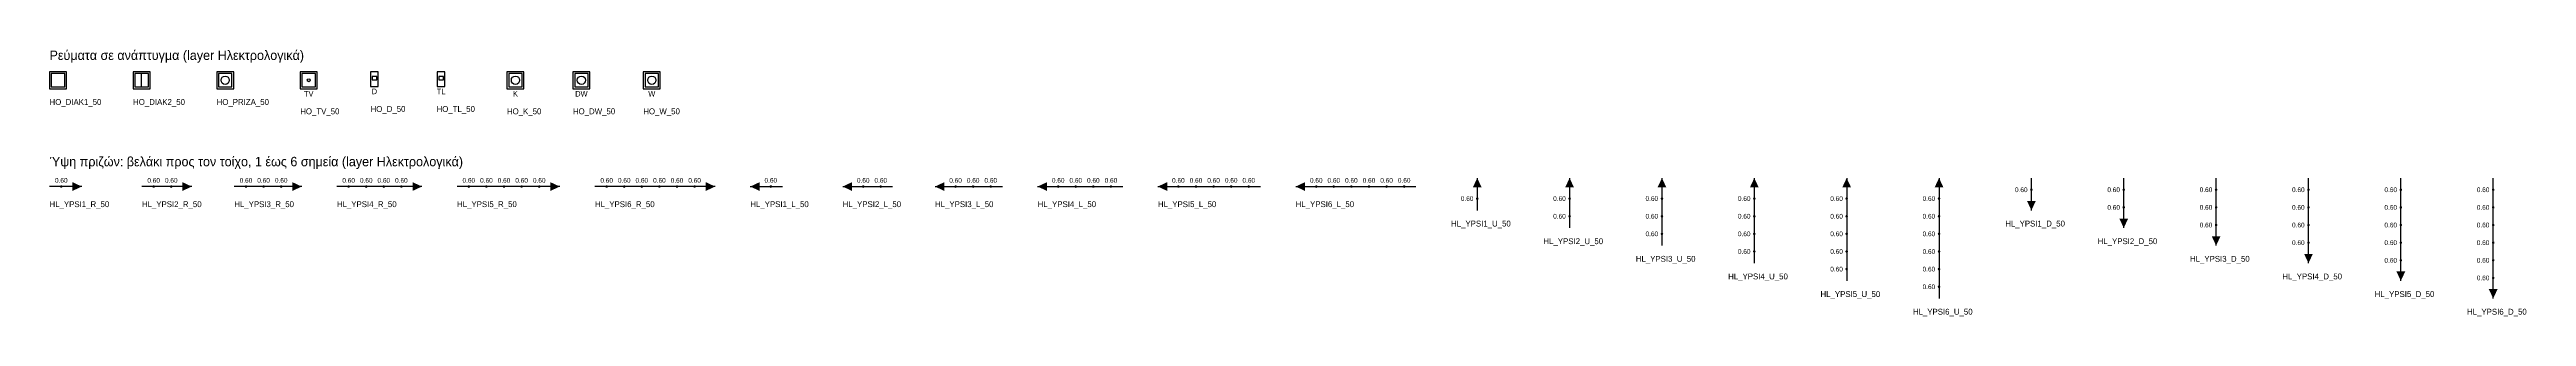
# Model space of a CAD drawing. Extents: x 0 to 269, y -106 to 0.
# Drawn here: x 46.35 to 88.59, y -9.25 to -4.72 of the extents above; entities that cross this region are included whole.
import ezdxf
from ezdxf.enums import TextEntityAlignment as Align

# ---------------------------------------------------------------- set-up
doc = ezdxf.new("R2010")
doc.units = 0
doc.layers.add('KIT-Οδηγίες', color=140, linetype='Continuous', plot=False)
doc.layers.add('Ηλεκτρολογικά', color=1, linetype='Continuous', lineweight=25)
doc.styles.add('KIT', font='Commissioner-Regular.ttf')

# ---------------------------------------------------------------- blocks, each defined once
blk = doc.blocks.new('HL_YPSI1_R_50')
for points in [[(-0.3725, 0, 1), (-0.3275, 0, 1)], [(0, 0), (-0.16, 0.075), (-0.16, -0.075)]]:
    blk.add_hatch(color=8).paths.add_polyline_path(points)
at = {"color": 8}
blk.add_line((0, 0), (-0.55, 0), dxfattribs=at)
at = {"color": 1, "style": 'KIT'}
blk.add_attdef('ΥΨΟΣ1', text='', height=0.08, dxfattribs=at).set_placement((-0.35, 0.065), align=Align.CENTER)
blk = doc.blocks.new('HL_YPSI2_R_50')
for points in [[(-0.6725, 0, 1), (-0.6275, 0, 1)], [(-0.3725, 0, 1), (-0.3275, 0, 1)], [(0, 0), (-0.16, 0.075), (-0.16, -0.075)]]:
    blk.add_hatch(color=8).paths.add_polyline_path(points)
at = {"color": 8}
blk.add_line((0, 0), (-0.85, 0), dxfattribs=at)
at = {"color": 1, "style": 'KIT'}
for tag, p in [('ΥΨΟΣ2', (-0.65, 0.065)), ('ΥΨΟΣ1', (-0.35, 0.065))]:
    blk.add_attdef(tag, text='', height=0.08, dxfattribs=at).set_placement(p, align=Align.CENTER)
blk = doc.blocks.new('HL_YPSI3_R_50')
for points in [[(-0.9725, 0, 1), (-0.9275, 0, 1)], [(-0.6725, 0, 1), (-0.6275, 0, 1)], [(-0.3725, 0, 1), (-0.3275, 0, 1)], [(0, 0), (-0.16, 0.075), (-0.16, -0.075)]]:
    blk.add_hatch(color=8).paths.add_polyline_path(points)
at = {"color": 8}
blk.add_line((0, 0), (-1.15, 0), dxfattribs=at)
at = {"color": 1, "style": 'KIT'}
for tag, p in [('ΥΨΟΣ3', (-0.95, 0.065)), ('ΥΨΟΣ2', (-0.65, 0.065)), ('ΥΨΟΣ1', (-0.35, 0.065))]:
    blk.add_attdef(tag, text='', height=0.08, dxfattribs=at).set_placement(p, align=Align.CENTER)
blk = doc.blocks.new('HL_YPSI4_R_50')
for points in [[(-1.2725, 0, 1), (-1.2275, 0, 1)], [(-0.9725, 0, 1), (-0.9275, 0, 1)], [(-0.6725, 0, 1), (-0.6275, 0, 1)], [(-0.3725, 0, 1), (-0.3275, 0, 1)], [(0, 0), (-0.16, 0.075), (-0.16, -0.075)]]:
    blk.add_hatch(color=8).paths.add_polyline_path(points)
at = {"color": 8}
blk.add_line((0, 0), (-1.45, 0), dxfattribs=at)
at = {"color": 1, "style": 'KIT'}
for tag, p in [('ΥΨΟΣ4', (-1.25, 0.065)), ('ΥΨΟΣ3', (-0.95, 0.065)), ('ΥΨΟΣ2', (-0.65, 0.065)), ('ΥΨΟΣ1', (-0.35, 0.065))]:
    blk.add_attdef(tag, text='', height=0.08, dxfattribs=at).set_placement(p, align=Align.CENTER)
blk = doc.blocks.new('HL_YPSI5_R_50')
for points in [[(-1.5725, 0, 1), (-1.5275, 0, 1)], [(-1.2725, 0, 1), (-1.2275, 0, 1)], [(-0.9725, 0, 1), (-0.9275, 0, 1)], [(-0.6725, 0, 1), (-0.6275, 0, 1)], [(-0.3725, 0, 1), (-0.3275, 0, 1)], [(0, 0), (-0.16, 0.075), (-0.16, -0.075)]]:
    blk.add_hatch(color=8).paths.add_polyline_path(points)
at = {"color": 8}
blk.add_line((0, 0), (-1.75, 0), dxfattribs=at)
at = {"color": 1, "style": 'KIT'}
for tag, p in [('ΥΨΟΣ5', (-1.55, 0.065)), ('ΥΨΟΣ4', (-1.25, 0.065)), ('ΥΨΟΣ3', (-0.95, 0.065)), ('ΥΨΟΣ2', (-0.65, 0.065)), ('ΥΨΟΣ1', (-0.35, 0.065))]:
    blk.add_attdef(tag, text='', height=0.08, dxfattribs=at).set_placement(p, align=Align.CENTER)
blk = doc.blocks.new('HL_YPSI6_R_50')
for points in [[(-1.8725, 0, 1), (-1.8275, 0, 1)], [(-1.5725, 0, 1), (-1.5275, 0, 1)], [(-1.2725, 0, 1), (-1.2275, 0, 1)], [(-0.9725, 0, 1), (-0.9275, 0, 1)], [(-0.6725, 0, 1), (-0.6275, 0, 1)], [(-0.3725, 0, 1), (-0.3275, 0, 1)], [(0, 0), (-0.16, 0.075), (-0.16, -0.075)]]:
    blk.add_hatch(color=8).paths.add_polyline_path(points)
at = {"color": 8}
blk.add_line((0, 0), (-2.05, 0), dxfattribs=at)
at = {"color": 1, "style": 'KIT'}
for tag, p in [('ΥΨΟΣ6', (-1.85, 0.065)), ('ΥΨΟΣ5', (-1.55, 0.065)), ('ΥΨΟΣ4', (-1.25, 0.065)), ('ΥΨΟΣ3', (-0.95, 0.065)), ('ΥΨΟΣ2', (-0.65, 0.065)), ('ΥΨΟΣ1', (-0.35, 0.065))]:
    blk.add_attdef(tag, text='', height=0.08, dxfattribs=at).set_placement(p, align=Align.CENTER)
blk = doc.blocks.new('HL_YPSI1_L_50')
for points in [[(0, 0), (0.16, -0.075), (0.16, 0.075)], [(0.3275, 0, 1), (0.3725, 0, 1)]]:
    blk.add_hatch(color=8).paths.add_polyline_path(points)
at = {"color": 8}
blk.add_line((0, 0), (0.55, 0), dxfattribs=at)
at = {"color": 1, "style": 'KIT'}
blk.add_attdef('ΥΨΟΣ1', text='', height=0.08, dxfattribs=at).set_placement((0.35, 0.065), align=Align.CENTER)
blk = doc.blocks.new('HL_YPSI2_L_50')
for points in [[(0, 0), (0.16, -0.075), (0.16, 0.075)], [(0.3275, 0, 1), (0.3725, 0, 1)], [(0.6275, 0, 1), (0.6725, 0, 1)]]:
    blk.add_hatch(color=8).paths.add_polyline_path(points)
at = {"color": 8}
blk.add_line((0, 0), (0.85, 0), dxfattribs=at)
at = {"color": 1, "style": 'KIT'}
for tag, p in [('ΥΨΟΣ1', (0.35, 0.065)), ('ΥΨΟΣ2', (0.65, 0.065))]:
    blk.add_attdef(tag, text='', height=0.08, dxfattribs=at).set_placement(p, align=Align.CENTER)
blk = doc.blocks.new('HL_YPSI3_L_50')
for points in [[(0, 0), (0.16, -0.075), (0.16, 0.075)], [(0.3275, 0, 1), (0.3725, 0, 1)], [(0.6275, 0, 1), (0.6725, 0, 1)], [(0.9275, 0, 1), (0.9725, 0, 1)]]:
    blk.add_hatch(color=8).paths.add_polyline_path(points)
at = {"color": 8}
blk.add_line((0, 0), (1.15, 0), dxfattribs=at)
at = {"color": 1, "style": 'KIT'}
for tag, p in [('ΥΨΟΣ1', (0.35, 0.065)), ('ΥΨΟΣ2', (0.65, 0.065)), ('ΥΨΟΣ3', (0.95, 0.065))]:
    blk.add_attdef(tag, text='', height=0.08, dxfattribs=at).set_placement(p, align=Align.CENTER)
blk = doc.blocks.new('HL_YPSI4_L_50')
for points in [[(0, 0), (0.16, -0.075), (0.16, 0.075)], [(0.3275, 0, 1), (0.3725, 0, 1)], [(0.6275, 0, 1), (0.6725, 0, 1)], [(0.9275, 0, 1), (0.9725, 0, 1)], [(1.2275, 0, 1), (1.2725, 0, 1)]]:
    blk.add_hatch(color=8).paths.add_polyline_path(points)
at = {"color": 8}
blk.add_line((0, 0), (1.45, 0), dxfattribs=at)
at = {"color": 1, "style": 'KIT'}
for tag, p in [('ΥΨΟΣ1', (0.35, 0.065)), ('ΥΨΟΣ2', (0.65, 0.065)), ('ΥΨΟΣ3', (0.95, 0.065)), ('ΥΨΟΣ4', (1.25, 0.065))]:
    blk.add_attdef(tag, text='', height=0.08, dxfattribs=at).set_placement(p, align=Align.CENTER)
blk = doc.blocks.new('HL_YPSI5_L_50')
for points in [[(0, 0), (0.16, -0.075), (0.16, 0.075)], [(0.3275, 0, 1), (0.3725, 0, 1)], [(0.6275, 0, 1), (0.6725, 0, 1)], [(0.9275, 0, 1), (0.9725, 0, 1)], [(1.2275, 0, 1), (1.2725, 0, 1)], [(1.5275, 0, 1), (1.5725, 0, 1)]]:
    blk.add_hatch(color=8).paths.add_polyline_path(points)
at = {"color": 8}
blk.add_line((0, 0), (1.75, 0), dxfattribs=at)
at = {"color": 1, "style": 'KIT'}
for tag, p in [('ΥΨΟΣ1', (0.35, 0.065)), ('ΥΨΟΣ2', (0.65, 0.065)), ('ΥΨΟΣ3', (0.95, 0.065)), ('ΥΨΟΣ4', (1.25, 0.065)), ('ΥΨΟΣ5', (1.55, 0.065))]:
    blk.add_attdef(tag, text='', height=0.08, dxfattribs=at).set_placement(p, align=Align.CENTER)
blk = doc.blocks.new('HL_YPSI6_L_50')
for points in [[(0, 0), (0.16, -0.075), (0.16, 0.075)], [(0.3275, 0, 1), (0.3725, 0, 1)], [(0.6275, 0, 1), (0.6725, 0, 1)], [(0.9275, 0, 1), (0.9725, 0, 1)], [(1.2275, 0, 1), (1.2725, 0, 1)], [(1.5275, 0, 1), (1.5725, 0, 1)], [(1.8275, 0, 1), (1.8725, 0, 1)]]:
    blk.add_hatch(color=8).paths.add_polyline_path(points)
at = {"color": 8}
blk.add_line((0, 0), (2.05, 0), dxfattribs=at)
at = {"color": 1, "style": 'KIT'}
for tag, p in [('ΥΨΟΣ1', (0.35, 0.065)), ('ΥΨΟΣ2', (0.65, 0.065)), ('ΥΨΟΣ3', (0.95, 0.065)), ('ΥΨΟΣ4', (1.25, 0.065)), ('ΥΨΟΣ5', (1.55, 0.065)), ('ΥΨΟΣ6', (1.85, 0.065))]:
    blk.add_attdef(tag, text='', height=0.08, dxfattribs=at).set_placement(p, align=Align.CENTER)
blk = doc.blocks.new('HL_YPSI1_U_50')
for points in [[(0, 0), (-0.075, -0.16), (0.075, -0.16)], [(-0.0225, -0.35, 1), (0.0225, -0.35, 1)]]:
    blk.add_hatch(color=8).paths.add_polyline_path(points)
at = {"color": 8}
blk.add_line((0, 0), (0, -0.55), dxfattribs=at)
at = {"color": 1, "style": 'KIT'}
blk.add_attdef('ΥΨΟΣ1', text='', height=0.08, dxfattribs=at).set_placement((-0.065, -0.35), align=Align.MIDDLE_RIGHT)
blk = doc.blocks.new('HL_YPSI2_U_50')
for points in [[(0, 0), (-0.075, -0.16), (0.075, -0.16)], [(-0.0225, -0.35, 1), (0.0225, -0.35, 1)], [(-0.0225, -0.65, 1), (0.0225, -0.65, 1)]]:
    blk.add_hatch(color=8).paths.add_polyline_path(points)
at = {"color": 8}
blk.add_line((0, 0), (0, -0.85), dxfattribs=at)
at = {"color": 1, "style": 'KIT'}
for tag, p in [('ΥΨΟΣ1', (-0.065, -0.35)), ('ΥΨΟΣ2', (-0.065, -0.65))]:
    blk.add_attdef(tag, text='', height=0.08, dxfattribs=at).set_placement(p, align=Align.MIDDLE_RIGHT)
blk = doc.blocks.new('HL_YPSI3_U_50')
for points in [[(0, 0), (-0.075, -0.16), (0.075, -0.16)], [(-0.0225, -0.35, 1), (0.0225, -0.35, 1)], [(-0.0225, -0.65, 1), (0.0225, -0.65, 1)], [(-0.0225, -0.95, 1), (0.0225, -0.95, 1)]]:
    blk.add_hatch(color=8).paths.add_polyline_path(points)
at = {"color": 8}
blk.add_line((0, 0), (0, -1.15), dxfattribs=at)
at = {"color": 1, "style": 'KIT'}
for tag, p in [('ΥΨΟΣ1', (-0.065, -0.35)), ('ΥΨΟΣ2', (-0.065, -0.65)), ('ΥΨΟΣ3', (-0.065, -0.95))]:
    blk.add_attdef(tag, text='', height=0.08, dxfattribs=at).set_placement(p, align=Align.MIDDLE_RIGHT)
blk = doc.blocks.new('HL_YPSI4_U_50')
for points in [[(0, 0), (-0.075, -0.16), (0.075, -0.16)], [(-0.0225, -0.35, 1), (0.0225, -0.35, 1)], [(-0.0225, -0.65, 1), (0.0225, -0.65, 1)], [(-0.0225, -0.95, 1), (0.0225, -0.95, 1)], [(-0.0225, -1.25, 1), (0.0225, -1.25, 1)]]:
    blk.add_hatch(color=8).paths.add_polyline_path(points)
at = {"color": 8}
blk.add_line((0, 0), (0, -1.45), dxfattribs=at)
at = {"color": 1, "style": 'KIT'}
for tag, p in [('ΥΨΟΣ1', (-0.065, -0.35)), ('ΥΨΟΣ2', (-0.065, -0.65)), ('ΥΨΟΣ3', (-0.065, -0.95)), ('ΥΨΟΣ4', (-0.065, -1.25))]:
    blk.add_attdef(tag, text='', height=0.08, dxfattribs=at).set_placement(p, align=Align.MIDDLE_RIGHT)
blk = doc.blocks.new('HL_YPSI5_U_50')
for points in [[(0, 0), (-0.075, -0.16), (0.075, -0.16)], [(-0.0225, -0.35, 1), (0.0225, -0.35, 1)], [(-0.0225, -0.65, 1), (0.0225, -0.65, 1)], [(-0.0225, -0.95, 1), (0.0225, -0.95, 1)], [(-0.0225, -1.25, 1), (0.0225, -1.25, 1)], [(-0.0225, -1.55, 1), (0.0225, -1.55, 1)]]:
    blk.add_hatch(color=8).paths.add_polyline_path(points)
at = {"color": 8}
blk.add_line((0, 0), (0, -1.75), dxfattribs=at)
at = {"color": 1, "style": 'KIT'}
for tag, p in [('ΥΨΟΣ1', (-0.065, -0.35)), ('ΥΨΟΣ2', (-0.065, -0.65)), ('ΥΨΟΣ3', (-0.065, -0.95)), ('ΥΨΟΣ4', (-0.065, -1.25)), ('ΥΨΟΣ5', (-0.065, -1.55))]:
    blk.add_attdef(tag, text='', height=0.08, dxfattribs=at).set_placement(p, align=Align.MIDDLE_RIGHT)
blk = doc.blocks.new('HL_YPSI6_U_50')
for points in [[(0, 0), (-0.075, -0.16), (0.075, -0.16)], [(-0.0225, -0.35, 1), (0.0225, -0.35, 1)], [(-0.0225, -0.65, 1), (0.0225, -0.65, 1)], [(-0.0225, -0.95, 1), (0.0225, -0.95, 1)], [(-0.0225, -1.25, 1), (0.0225, -1.25, 1)], [(-0.0225, -1.55, 1), (0.0225, -1.55, 1)], [(-0.0225, -1.85, 1), (0.0225, -1.85, 1)]]:
    blk.add_hatch(color=8).paths.add_polyline_path(points)
at = {"color": 8}
blk.add_line((0, 0), (0, -2.05), dxfattribs=at)
at = {"color": 1, "style": 'KIT'}
for tag, p in [('ΥΨΟΣ1', (-0.065, -0.35)), ('ΥΨΟΣ2', (-0.065, -0.65)), ('ΥΨΟΣ3', (-0.065, -0.95)), ('ΥΨΟΣ4', (-0.065, -1.25)), ('ΥΨΟΣ5', (-0.065, -1.55)), ('ΥΨΟΣ6', (-0.065, -1.85))]:
    blk.add_attdef(tag, text='', height=0.08, dxfattribs=at).set_placement(p, align=Align.MIDDLE_RIGHT)
blk = doc.blocks.new('HL_YPSI1_D_50')
for points in [[(0, 0), (0.075, 0.16), (-0.075, 0.16)], [(-0.0225, 0.35, 1), (0.0225, 0.35, 1)]]:
    blk.add_hatch(color=8).paths.add_polyline_path(points)
at = {"color": 8}
blk.add_line((0, 0), (0, 0.55), dxfattribs=at)
at = {"color": 1, "style": 'KIT'}
blk.add_attdef('ΥΨΟΣ1', text='', height=0.08, dxfattribs=at).set_placement((-0.065, 0.35), align=Align.MIDDLE_RIGHT)
blk = doc.blocks.new('HL_YPSI2_D_50')
for points in [[(-0.0225, 0.65, 1), (0.0225, 0.65, 1)], [(0, 0), (0.075, 0.16), (-0.075, 0.16)], [(-0.0225, 0.35, 1), (0.0225, 0.35, 1)]]:
    blk.add_hatch(color=8).paths.add_polyline_path(points)
at = {"color": 8}
blk.add_line((0, 0), (0, 0.85), dxfattribs=at)
at = {"color": 1, "style": 'KIT'}
for tag, p in [('ΥΨΟΣ2', (-0.065, 0.65)), ('ΥΨΟΣ1', (-0.065, 0.35))]:
    blk.add_attdef(tag, text='', height=0.08, dxfattribs=at).set_placement(p, align=Align.MIDDLE_RIGHT)
blk = doc.blocks.new('HL_YPSI3_D_50')
for points in [[(-0.0225, 0.95, 1), (0.0225, 0.95, 1)], [(-0.0225, 0.65, 1), (0.0225, 0.65, 1)], [(0, 0), (0.075, 0.16), (-0.075, 0.16)], [(-0.0225, 0.35, 1), (0.0225, 0.35, 1)]]:
    blk.add_hatch(color=8).paths.add_polyline_path(points)
at = {"color": 8}
blk.add_line((0, 0), (0, 1.15), dxfattribs=at)
at = {"color": 1, "style": 'KIT'}
for tag, p in [('ΥΨΟΣ3', (-0.065, 0.95)), ('ΥΨΟΣ2', (-0.065, 0.65)), ('ΥΨΟΣ1', (-0.065, 0.35))]:
    blk.add_attdef(tag, text='', height=0.08, dxfattribs=at).set_placement(p, align=Align.MIDDLE_RIGHT)
blk = doc.blocks.new('HL_YPSI4_D_50')
for points in [[(-0.0225, 1.25, 1), (0.0225, 1.25, 1)], [(-0.0225, 0.95, 1), (0.0225, 0.95, 1)], [(-0.0225, 0.65, 1), (0.0225, 0.65, 1)], [(0, 0), (0.075, 0.16), (-0.075, 0.16)], [(-0.0225, 0.35, 1), (0.0225, 0.35, 1)]]:
    blk.add_hatch(color=8).paths.add_polyline_path(points)
at = {"color": 8}
blk.add_line((0, 0), (0, 1.45), dxfattribs=at)
at = {"color": 1, "style": 'KIT'}
for tag, p in [('ΥΨΟΣ4', (-0.065, 1.25)), ('ΥΨΟΣ3', (-0.065, 0.95)), ('ΥΨΟΣ2', (-0.065, 0.65)), ('ΥΨΟΣ1', (-0.065, 0.35))]:
    blk.add_attdef(tag, text='', height=0.08, dxfattribs=at).set_placement(p, align=Align.MIDDLE_RIGHT)
blk = doc.blocks.new('HL_YPSI5_D_50')
for points in [[(-0.0225, 1.55, 1), (0.0225, 1.55, 1)], [(-0.0225, 1.25, 1), (0.0225, 1.25, 1)], [(-0.0225, 0.95, 1), (0.0225, 0.95, 1)], [(-0.0225, 0.65, 1), (0.0225, 0.65, 1)], [(0, 0), (0.075, 0.16), (-0.075, 0.16)], [(-0.0225, 0.35, 1), (0.0225, 0.35, 1)]]:
    blk.add_hatch(color=8).paths.add_polyline_path(points)
at = {"color": 8}
blk.add_line((0, 0), (0, 1.75), dxfattribs=at)
at = {"color": 1, "style": 'KIT'}
for tag, p in [('ΥΨΟΣ5', (-0.065, 1.55)), ('ΥΨΟΣ4', (-0.065, 1.25)), ('ΥΨΟΣ3', (-0.065, 0.95)), ('ΥΨΟΣ2', (-0.065, 0.65)), ('ΥΨΟΣ1', (-0.065, 0.35))]:
    blk.add_attdef(tag, text='', height=0.08, dxfattribs=at).set_placement(p, align=Align.MIDDLE_RIGHT)
blk = doc.blocks.new('HL_YPSI6_D_50')
for points in [[(-0.0225, 1.85, 1), (0.0225, 1.85, 1)], [(-0.0225, 1.55, 1), (0.0225, 1.55, 1)], [(-0.0225, 1.25, 1), (0.0225, 1.25, 1)], [(-0.0225, 0.95, 1), (0.0225, 0.95, 1)], [(-0.0225, 0.65, 1), (0.0225, 0.65, 1)], [(0, 0), (0.075, 0.16), (-0.075, 0.16)], [(-0.0225, 0.35, 1), (0.0225, 0.35, 1)]]:
    blk.add_hatch(color=8).paths.add_polyline_path(points)
at = {"color": 8}
blk.add_line((0, 0), (0, 2.05), dxfattribs=at)
at = {"color": 1, "style": 'KIT'}
for tag, p in [('ΥΨΟΣ6', (-0.065, 1.85)), ('ΥΨΟΣ5', (-0.065, 1.55)), ('ΥΨΟΣ4', (-0.065, 1.25)), ('ΥΨΟΣ3', (-0.065, 0.95)), ('ΥΨΟΣ2', (-0.065, 0.65)), ('ΥΨΟΣ1', (-0.065, 0.35))]:
    blk.add_attdef(tag, text='', height=0.08, dxfattribs=at).set_placement(p, align=Align.MIDDLE_RIGHT)
blk = doc.blocks.new('HO_DIAK1_50')
for points in [[(-0.145, -0.145), (0.145, -0.145), (0.145, 0.145), (-0.145, 0.145)], [(-0.115, -0.115), (0.115, -0.115), (0.115, 0.115), (-0.115, 0.115)]]:
    blk.add_lwpolyline(points, close=True)
blk = doc.blocks.new('HO_DIAK2_50')
blk.add_line((0, -0.115), (0, 0.115))
for points in [[(-0.145, -0.145), (0.145, -0.145), (0.145, 0.145), (-0.145, 0.145)], [(-0.115, -0.115), (0.115, -0.115), (0.115, 0.115), (-0.115, 0.115)]]:
    blk.add_lwpolyline(points, close=True)
blk = doc.blocks.new('HO_PRIZA_50')
for points in [[(-0.145, -0.145), (0.145, -0.145), (0.145, 0.145), (-0.145, 0.145)], [(-0.115, -0.115), (0.115, -0.115), (0.115, 0.115), (-0.115, 0.115)]]:
    blk.add_lwpolyline(points, close=True)
blk.add_circle((0, 0), 0.07)
blk = doc.blocks.new('HO_TV_50')
for points in [[(-0.145, -0.145), (0.145, -0.145), (0.145, 0.145), (-0.145, 0.145)], [(-0.115, -0.115), (0.115, -0.115), (0.115, 0.115), (-0.115, 0.115)]]:
    blk.add_lwpolyline(points, close=True)
blk.add_circle((0, 0), 0.025)
at = {"style": 'KIT'}
blk.add_text('TV', height=0.095, dxfattribs=at).set_placement((0, -0.23), align=Align.MIDDLE_CENTER)
blk = doc.blocks.new('HO_D_50')
for points in [[(-0.065, -0.125), (0.065, -0.125), (0.065, 0.125), (-0.065, 0.125)], [(-0.04, -0.015), (0.04, -0.015), (0.04, 0.045), (-0.04, 0.045)]]:
    blk.add_lwpolyline(points, close=True)
at = {"style": 'KIT'}
blk.add_text('D', height=0.095, dxfattribs=at).set_placement((0, -0.21), align=Align.MIDDLE_CENTER)
blk = doc.blocks.new('HO_TL_50')
for points in [[(-0.065, -0.125), (0.065, -0.125), (0.065, 0.125), (-0.065, 0.125)], [(-0.04, -0.015), (0.04, -0.015), (0.04, 0.045), (-0.04, 0.045)]]:
    blk.add_lwpolyline(points, close=True)
at = {"style": 'KIT'}
blk.add_text('TL', height=0.095, dxfattribs=at).set_placement((0, -0.21), align=Align.MIDDLE_CENTER)
blk = doc.blocks.new('HO_K_50')
for points in [[(-0.145, -0.145), (0.145, -0.145), (0.145, 0.145), (-0.145, 0.145)], [(-0.115, -0.115), (0.115, -0.115), (0.115, 0.115), (-0.115, 0.115)]]:
    blk.add_lwpolyline(points, close=True)
blk.add_circle((0, 0), 0.07)
at = {"style": 'KIT'}
blk.add_text('K', height=0.095, dxfattribs=at).set_placement((0, -0.23), align=Align.MIDDLE_CENTER)
blk = doc.blocks.new('HO_DW_50')
for points in [[(-0.145, -0.145), (0.145, -0.145), (0.145, 0.145), (-0.145, 0.145)], [(-0.115, -0.115), (0.115, -0.115), (0.115, 0.115), (-0.115, 0.115)]]:
    blk.add_lwpolyline(points, close=True)
blk.add_circle((0, 0), 0.07)
at = {"style": 'KIT'}
blk.add_text('DW', height=0.095, dxfattribs=at).set_placement((0, -0.23), align=Align.MIDDLE_CENTER)
blk = doc.blocks.new('HO_W_50')
for points in [[(-0.145, -0.145), (0.145, -0.145), (0.145, 0.145), (-0.145, 0.145)], [(-0.115, -0.115), (0.115, -0.115), (0.115, 0.115), (-0.115, 0.115)]]:
    blk.add_lwpolyline(points, close=True)
blk.add_circle((0, 0), 0.07)
at = {"style": 'KIT'}
blk.add_text('W', height=0.095, dxfattribs=at).set_placement((0, -0.23), align=Align.MIDDLE_CENTER)

msp = doc.modelspace()

# ---------------------------------------------------------------- block references
at = {"layer": 'Ηλεκτρολογικά'}
for name, p in [('HO_DIAK1_50', (46.495, -5.237)), ('HO_DIAK2_50', (47.92, -5.237)), ('HO_PRIZA_50', (49.345, -5.237)), ('HO_TV_50', (50.77, -5.237)), ('HO_D_50', (51.89, -5.217)), ('HO_TL_50', (53.027, -5.217)), ('HO_K_50', (54.295, -5.237)), ('HO_DW_50', (55.42, -5.237)), ('HO_W_50', (56.62, -5.237))]:
    msp.add_blockref(name, p, dxfattribs=at)
for name, p, values in [('HL_YPSI1_R_50', (46.9, -7.046), {'ΥΨΟΣ1': '0.60'}), ('HL_YPSI2_R_50', (48.775, -7.046), {'ΥΨΟΣ1': '0.60', 'ΥΨΟΣ2': '0.60'}), ('HL_YPSI3_R_50', (50.65, -7.046), {'ΥΨΟΣ1': '0.60', 'ΥΨΟΣ2': '0.60', 'ΥΨΟΣ3': '0.60'}), ('HL_YPSI4_R_50', (52.7, -7.046), {'ΥΨΟΣ1': '0.60', 'ΥΨΟΣ2': '0.60', 'ΥΨΟΣ3': '0.60', 'ΥΨΟΣ4': '0.60'}), ('HL_YPSI5_R_50', (55.05, -7.046), {'ΥΨΟΣ1': '0.60', 'ΥΨΟΣ2': '0.60', 'ΥΨΟΣ3': '0.60', 'ΥΨΟΣ4': '0.60', 'ΥΨΟΣ5': '0.60'}), ('HL_YPSI6_R_50', (57.7, -7.046), {'ΥΨΟΣ1': '0.60', 'ΥΨΟΣ2': '0.60', 'ΥΨΟΣ3': '0.60', 'ΥΨΟΣ4': '0.60', 'ΥΨΟΣ5': '0.60', 'ΥΨΟΣ6': '0.60'}), ('HL_YPSI1_L_50', (58.3, -7.046), {'ΥΨΟΣ1': '0.60'}), ('HL_YPSI2_L_50', (59.875, -7.046), {'ΥΨΟΣ1': '0.60', 'ΥΨΟΣ2': '0.60'}), ('HL_YPSI3_L_50', (61.45, -7.046), {'ΥΨΟΣ1': '0.60', 'ΥΨΟΣ2': '0.60', 'ΥΨΟΣ3': '0.60'}), ('HL_YPSI4_L_50', (63.2, -7.046), {'ΥΨΟΣ1': '0.60', 'ΥΨΟΣ2': '0.60', 'ΥΨΟΣ3': '0.60', 'ΥΨΟΣ4': '0.60'}), ('HL_YPSI5_L_50', (65.25, -7.046), {'ΥΨΟΣ1': '0.60', 'ΥΨΟΣ2': '0.60', 'ΥΨΟΣ3': '0.60', 'ΥΨΟΣ4': '0.60', 'ΥΨΟΣ5': '0.60'}), ('HL_YPSI6_L_50', (67.6, -7.046), {'ΥΨΟΣ1': '0.60', 'ΥΨΟΣ2': '0.60', 'ΥΨΟΣ3': '0.60', 'ΥΨΟΣ4': '0.60', 'ΥΨΟΣ5': '0.60', 'ΥΨΟΣ6': '0.60'}), ('HL_YPSI1_U_50', (70.696, -6.901), {'ΥΨΟΣ1': '0.60'}), ('HL_YPSI2_U_50', (72.271, -6.901), {'ΥΨΟΣ1': '0.60', 'ΥΨΟΣ2': '0.60'}), ('HL_YPSI3_U_50', (73.846, -6.901), {'ΥΨΟΣ1': '0.60', 'ΥΨΟΣ2': '0.60', 'ΥΨΟΣ3': '0.60'}), ('HL_YPSI4_U_50', (75.421, -6.901), {'ΥΨΟΣ1': '0.60', 'ΥΨΟΣ2': '0.60', 'ΥΨΟΣ3': '0.60', 'ΥΨΟΣ4': '0.60'}), ('HL_YPSI5_U_50', (76.996, -6.901), {'ΥΨΟΣ1': '0.60', 'ΥΨΟΣ2': '0.60', 'ΥΨΟΣ3': '0.60', 'ΥΨΟΣ4': '0.60', 'ΥΨΟΣ5': '0.60'}), ('HL_YPSI6_U_50', (78.571, -6.901), {'ΥΨΟΣ1': '0.60', 'ΥΨΟΣ2': '0.60', 'ΥΨΟΣ3': '0.60', 'ΥΨΟΣ4': '0.60', 'ΥΨΟΣ5': '0.60', 'ΥΨΟΣ6': '0.60'}), ('HL_YPSI1_D_50', (80.146, -7.451), {'ΥΨΟΣ1': '0.60'}), ('HL_YPSI2_D_50', (81.721, -7.751), {'ΥΨΟΣ1': '0.60', 'ΥΨΟΣ2': '0.60'}), ('HL_YPSI3_D_50', (83.296, -8.051), {'ΥΨΟΣ1': '0.60', 'ΥΨΟΣ2': '0.60', 'ΥΨΟΣ3': '0.60'}), ('HL_YPSI4_D_50', (84.871, -8.351), {'ΥΨΟΣ1': '0.60', 'ΥΨΟΣ2': '0.60', 'ΥΨΟΣ3': '0.60', 'ΥΨΟΣ4': '0.60'}), ('HL_YPSI5_D_50', (86.446, -8.651), {'ΥΨΟΣ1': '0.60', 'ΥΨΟΣ2': '0.60', 'ΥΨΟΣ3': '0.60', 'ΥΨΟΣ4': '0.60', 'ΥΨΟΣ5': '0.60'}), ('HL_YPSI6_D_50', (88.021, -8.951), {'ΥΨΟΣ1': '0.60', 'ΥΨΟΣ2': '0.60', 'ΥΨΟΣ3': '0.60', 'ΥΨΟΣ4': '0.60', 'ΥΨΟΣ5': '0.60', 'ΥΨΟΣ6': '0.60'})]:
    msp.add_blockref(name, p, dxfattribs=at).add_auto_attribs(values)

# ---------------------------------------------------------------- texts
at = {"layer": 'KIT-Οδηγίες', "style": 'KIT'}
for s, height, p in [('Ρεύματα σε ανάπτυγμα (layer Ηλεκτρολογικά)', 0.16, (46.35, -4.892)), ('HO_DIAK1_50', 0.1, (46.35, -5.657)), ('HO_DIAK2_50', 0.1, (47.775, -5.657)), ('HO_PRIZA_50', 0.1, (49.2, -5.657)), ('HO_TV_50', 0.1, (50.625, -5.816)), ('HO_D_50', 0.1, (51.825, -5.776)), ('HO_TL_50', 0.1, (52.95, -5.776)), ('HO_K_50', 0.1, (54.15, -5.816)), ('HO_DW_50', 0.1, (55.275, -5.816)), ('HO_W_50', 0.1, (56.475, -5.816)), ('Ύψη πριζών: βελάκι προς τον τοίχο, 1 έως 6 σημεία (layer Ηλεκτρολογικά)', 0.16, (46.35, -6.701)), ('HL_YPSI1_R_50', 0.1, (46.35, -7.396)), ('HL_YPSI2_R_50', 0.1, (47.925, -7.396)), ('HL_YPSI3_R_50', 0.1, (49.5, -7.396)), ('HL_YPSI4_R_50', 0.1, (51.25, -7.396)), ('HL_YPSI5_R_50', 0.1, (53.3, -7.396)), ('HL_YPSI6_R_50', 0.1, (55.65, -7.396)), ('HL_YPSI1_L_50', 0.1, (58.3, -7.396)), ('HL_YPSI2_L_50', 0.1, (59.875, -7.396)), ('HL_YPSI3_L_50', 0.1, (61.45, -7.396)), ('HL_YPSI4_L_50', 0.1, (63.2, -7.396)), ('HL_YPSI5_L_50', 0.1, (65.25, -7.396)), ('HL_YPSI6_L_50', 0.1, (67.6, -7.396)), ('HL_YPSI1_U_50', 0.1, (70.25, -7.726)), ('HL_YPSI2_U_50', 0.1, (71.825, -8.026)), ('HL_YPSI1_D_50', 0.1, (79.7, -7.726)), ('HL_YPSI2_D_50', 0.1, (81.275, -8.026)), ('HL_YPSI3_U_50', 0.1, (73.4, -8.326)), ('HL_YPSI3_D_50', 0.1, (82.85, -8.326)), ('HL_YPSI4_U_50', 0.1, (74.975, -8.626)), ('HL_YPSI5_U_50', 0.1, (76.55, -8.926)), ('HL_YPSI4_D_50', 0.1, (84.425, -8.626)), ('HL_YPSI5_D_50', 0.1, (86, -8.926)), ('HL_YPSI6_U_50', 0.1, (78.125, -9.226)), ('HL_YPSI6_D_50', 0.1, (87.575, -9.226))]:
    msp.add_text(s, height=height, dxfattribs=at).set_placement(p)

doc.saveas('drawing.dxf')
